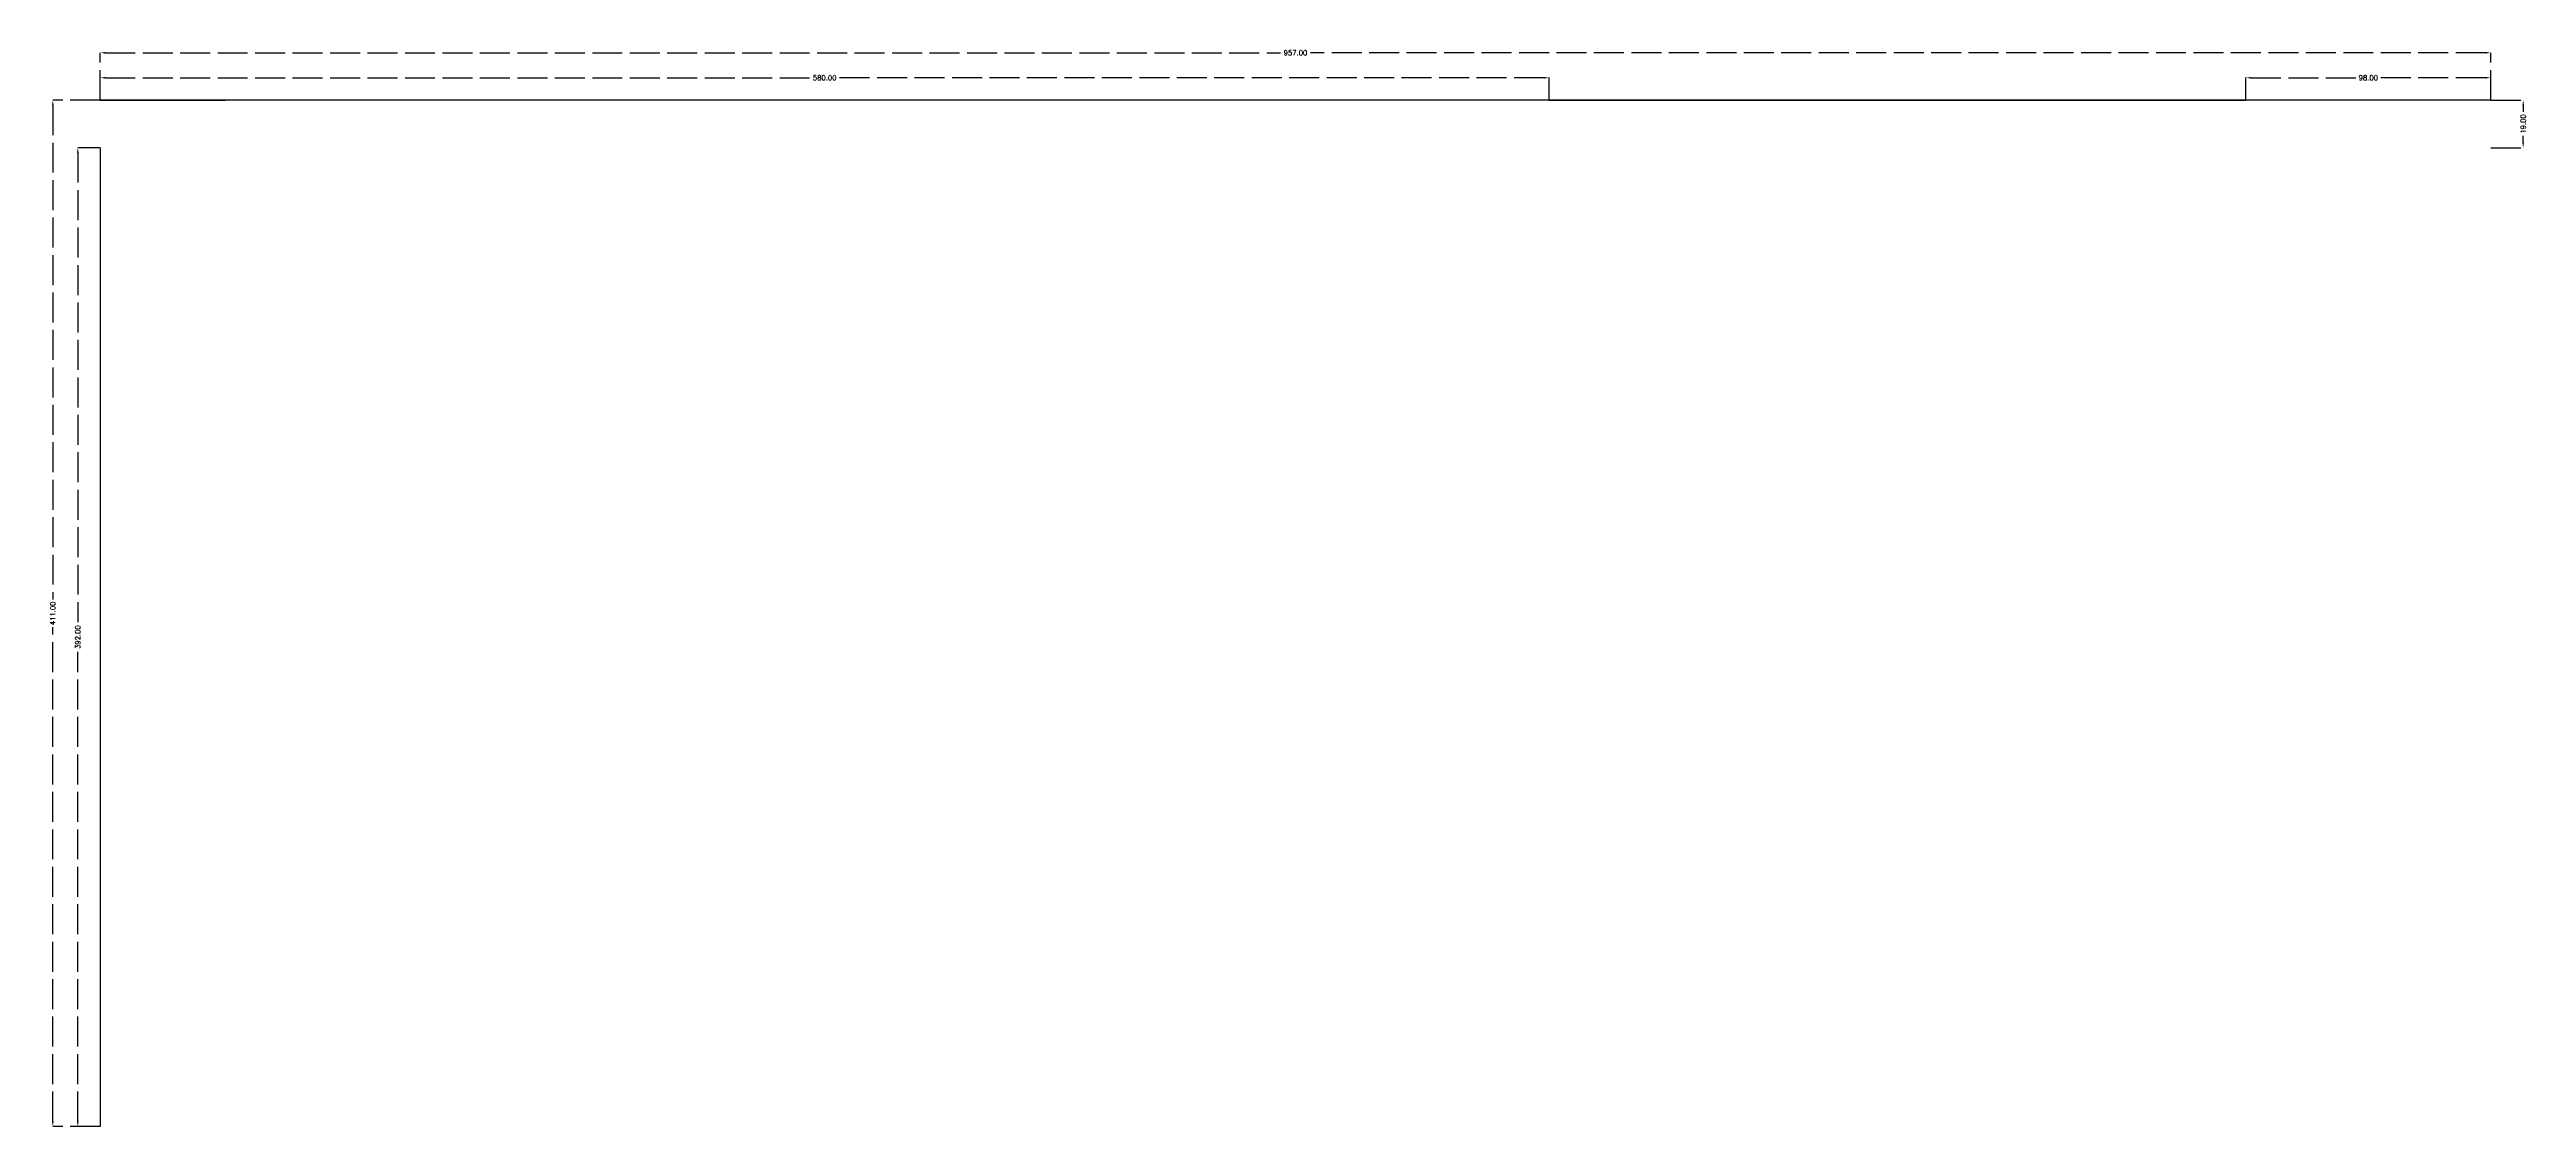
# Model space of a CAD drawing. Header units: inches. Extents: x -20 to 971, y 0 to 431.
import ezdxf

# ---------------------------------------------------------------- set-up
doc = ezdxf.new("R2010")
doc.units = ezdxf.units.IN
doc.linetypes.add('ACAD_ISO02W100', pattern=[15, 12, -3])
doc.layers.add('L0.5', color=7, linetype='Continuous')
doc.layers.add('Przekroje', color=2, linetype='ACAD_ISO02W100')
doc.styles.get("Standard").update_dxf_attribs({"font": 'simplex.shx', "bigfont": '@extfont2.shx'})
doc.dimstyles.get("Standard").update_dxf_attribs({"dimtxt": 2, "dimasz": 2, "dimexe": 0.05, "dimexo": 0.05, "dimgap": 1, "dimtad": 0, "dimzin": 0, "dimdsep": 46, "dimtxsty": 'Standard', "dimcen": 2, "dimadec": 0, "dimazin": 3, "dimtfac": 1, "dimtofl": 0, "dimtmove": 0, "dimatfit": 3, "dimfxl": 1, "dimtolj": 1, "dimtzin": 0, "dimarcsym": 0})

# ---------------------------------------------------------------- blocks, each defined once
blk = doc.blocks.new('*D4')
at = {"layer": 'Przekroje', "color": 0, "lineweight": -2, "transparency": 16777216}
for p, q in [((-0.05, 411), (-19.05, 411)), ((-19, 409), (-19, 211.07)), ((-19, 2), (-19, 199.93)), ((-0.05, 0), (-19.05, 0))]:
    blk.add_line(p, q, dxfattribs=at)
at = {"layer": 'Przekroje', "color": 0, "transparency": 16777216}
for points in [[(-19.33, 409), (-18.67, 409), (-19, 411)], [(-19.33, 2), (-18.67, 2), (-19, 0)]]:
    blk.add_solid(points, dxfattribs=at)
at = {"layer": 'Przekroje', "color": 0, "transparency": 16777216, "insert": (-19, 205.5), "char_height": 2, "attachment_point": 5, "rotation": 90}
blk.add_mtext('\\A1;411.00', dxfattribs=at)
blk = doc.blocks.new('*D5')
at = {"layer": 'Przekroje', "color": 0, "lineweight": -2, "transparency": 16777216}
for p, q in [((-0.05, 392), (-9.05, 392)), ((-9, 390), (-9, 201.95)), ((-9, 2), (-9, 190.05)), ((-0.05, 0), (-9.05, 0))]:
    blk.add_line(p, q, dxfattribs=at)
at = {"layer": 'Przekroje', "color": 0, "transparency": 16777216}
for points in [[(-9.33, 390), (-8.67, 390), (-9, 392)], [(-9.33, 2), (-8.67, 2), (-9, 0)]]:
    blk.add_solid(points, dxfattribs=at)
at = {"layer": 'Przekroje', "color": 0, "transparency": 16777216, "insert": (-9, 196), "char_height": 2, "attachment_point": 5, "rotation": 90}
blk.add_mtext('\\A1;392.00', dxfattribs=at)
blk = doc.blocks.new('*D7')
at = {"layer": 'Przekroje', "color": 0, "lineweight": -2, "transparency": 16777216}
for p, q in [((0, 411.05), (0, 430.05)), ((2, 430), (472.55, 430)), ((955, 430), (484.45, 430)), ((957, 411.05), (957, 430.05))]:
    blk.add_line(p, q, dxfattribs=at)
at = {"layer": 'Przekroje', "color": 0, "transparency": 16777216}
for points in [[(2, 430.33), (2, 429.67), (0, 430)], [(955, 430.33), (955, 429.67), (957, 430)]]:
    blk.add_solid(points, dxfattribs=at)
at = {"layer": 'Przekroje', "color": 0, "transparency": 16777216, "insert": (478.5, 430), "char_height": 2, "attachment_point": 5}
blk.add_mtext('\\A1;957.00', dxfattribs=at)
blk = doc.blocks.new('*D8')
at = {"layer": 'Przekroje', "color": 0, "lineweight": -2, "transparency": 16777216}
for p, q in [((0, 411.05), (0, 420.05)), ((2, 420), (284.05, 420)), ((578, 420), (295.95, 420)), ((580, 411.05), (580, 420.05))]:
    blk.add_line(p, q, dxfattribs=at)
at = {"layer": 'Przekroje', "color": 0, "transparency": 16777216}
for points in [[(2, 420.33), (2, 419.67), (0, 420)], [(578, 420.33), (578, 419.67), (580, 420)]]:
    blk.add_solid(points, dxfattribs=at)
at = {"layer": 'Przekroje', "color": 0, "transparency": 16777216, "insert": (290, 420), "char_height": 2, "attachment_point": 5}
blk.add_mtext('\\A1;580.00', dxfattribs=at)
blk = doc.blocks.new('*D9')
at = {"layer": 'Przekroje', "color": 0, "lineweight": -2, "transparency": 16777216}
for p, q in [((859, 411.05), (859, 420.05)), ((861, 420), (903, 420)), ((955, 420), (913, 420)), ((957, 411.05), (957, 420.05))]:
    blk.add_line(p, q, dxfattribs=at)
at = {"layer": 'Przekroje', "color": 0, "transparency": 16777216}
for points in [[(861, 420.33), (861, 419.67), (859, 420)], [(955, 420.33), (955, 419.67), (957, 420)]]:
    blk.add_solid(points, dxfattribs=at)
at = {"layer": 'Przekroje', "color": 0, "transparency": 16777216, "insert": (908, 420), "char_height": 2, "attachment_point": 5}
blk.add_mtext('\\A1;98.00', dxfattribs=at)
blk = doc.blocks.new('*D10')
at = {"layer": 'Przekroje', "color": 0, "lineweight": -2, "transparency": 16777216}
for p, q in [((957.05, 411), (970.05, 411)), ((970, 409), (970, 406.31)), ((970, 394), (970, 396.69)), ((957.05, 392), (970.05, 392))]:
    blk.add_line(p, q, dxfattribs=at)
at = {"layer": 'Przekroje', "color": 0, "transparency": 16777216}
for points in [[(969.67, 409), (970.33, 409), (970, 411)], [(969.67, 394), (970.33, 394), (970, 392)]]:
    blk.add_solid(points, dxfattribs=at)
at = {"layer": 'Przekroje', "color": 0, "transparency": 16777216, "insert": (970, 401.5), "char_height": 2, "attachment_point": 5, "rotation": 90}
blk.add_mtext('\\A1;19.00', dxfattribs=at)

msp = doc.modelspace()

# ---------------------------------------------------------------- linework, layer by layer
at = {"layer": 'L0.5'}
for p, q in [((0, 411, 86), (0, 411, 524)), ((0, 411, 524), (50, 411, 524)), ((957, 411, 624), (0, 411, 624)), ((0, 411, 624), (0, 411, 524)), ((0, 411, 196), (50, 411, 196)), ((580, 411), (580, 411, 50)), ((580, 411, 196), (859, 411, 196)), ((580, 411, 196), (580, 411, 524)), ((859, 411, 524), (580, 411, 524)), ((580, 411, 624), (580, 411, 574)), ((859, 411), (859, 411, 50)), ((859, 411, 196), (859, 411, 524)), ((859, 411, 624), (859, 411, 574)), ((957, 411, 524), (907, 411, 524)), ((957, 411, 196), (907, 411, 196)), ((957, 411, 86), (957, 411, 524)), ((957, 411, 524), (957, 411, 624)), ((0, 392), (0, 392)), ((0, 392), (0, 0))]:
    msp.add_line(p, q, dxfattribs=at)

# ---------------------------------------------------------------- dimensions: what is measured, and where the dimension line sits
at = {"layer": 'Przekroje'}
for base, p1, p2, picture, middle in [((957, 430), (0, 411), (957, 411), '*D7', (478.5, 430)), ((0, 420), (580, 411), (0, 411), '*D8', (290, 420)), ((957, 420), (859, 411), (957, 411), '*D9', (908, 420))]:
    dim = msp.add_linear_dim(base=base, p1=p1, p2=p2, dimstyle='Standard', dxfattribs=at)
    dim.commit()
    dim.dimension.update_dxf_attribs({"geometry": picture, "text_midpoint": middle})
for base, p1, p2, picture, middle in [((-19, 0), (0, 411), (0, 0), '*D4', (-19, 205.5)), ((970, 411), (957, 392), (957, 411), '*D10', (970, 401.5)), ((-9, 392), (0, 0), (0, 392), '*D5', (-9, 196))]:
    dim = msp.add_linear_dim(base=base, p1=p1, p2=p2, angle=90, dimstyle='Standard', dxfattribs=at)
    dim.commit()
    dim.dimension.update_dxf_attribs({"geometry": picture, "text_midpoint": middle})

doc.saveas('drawing.dxf')
